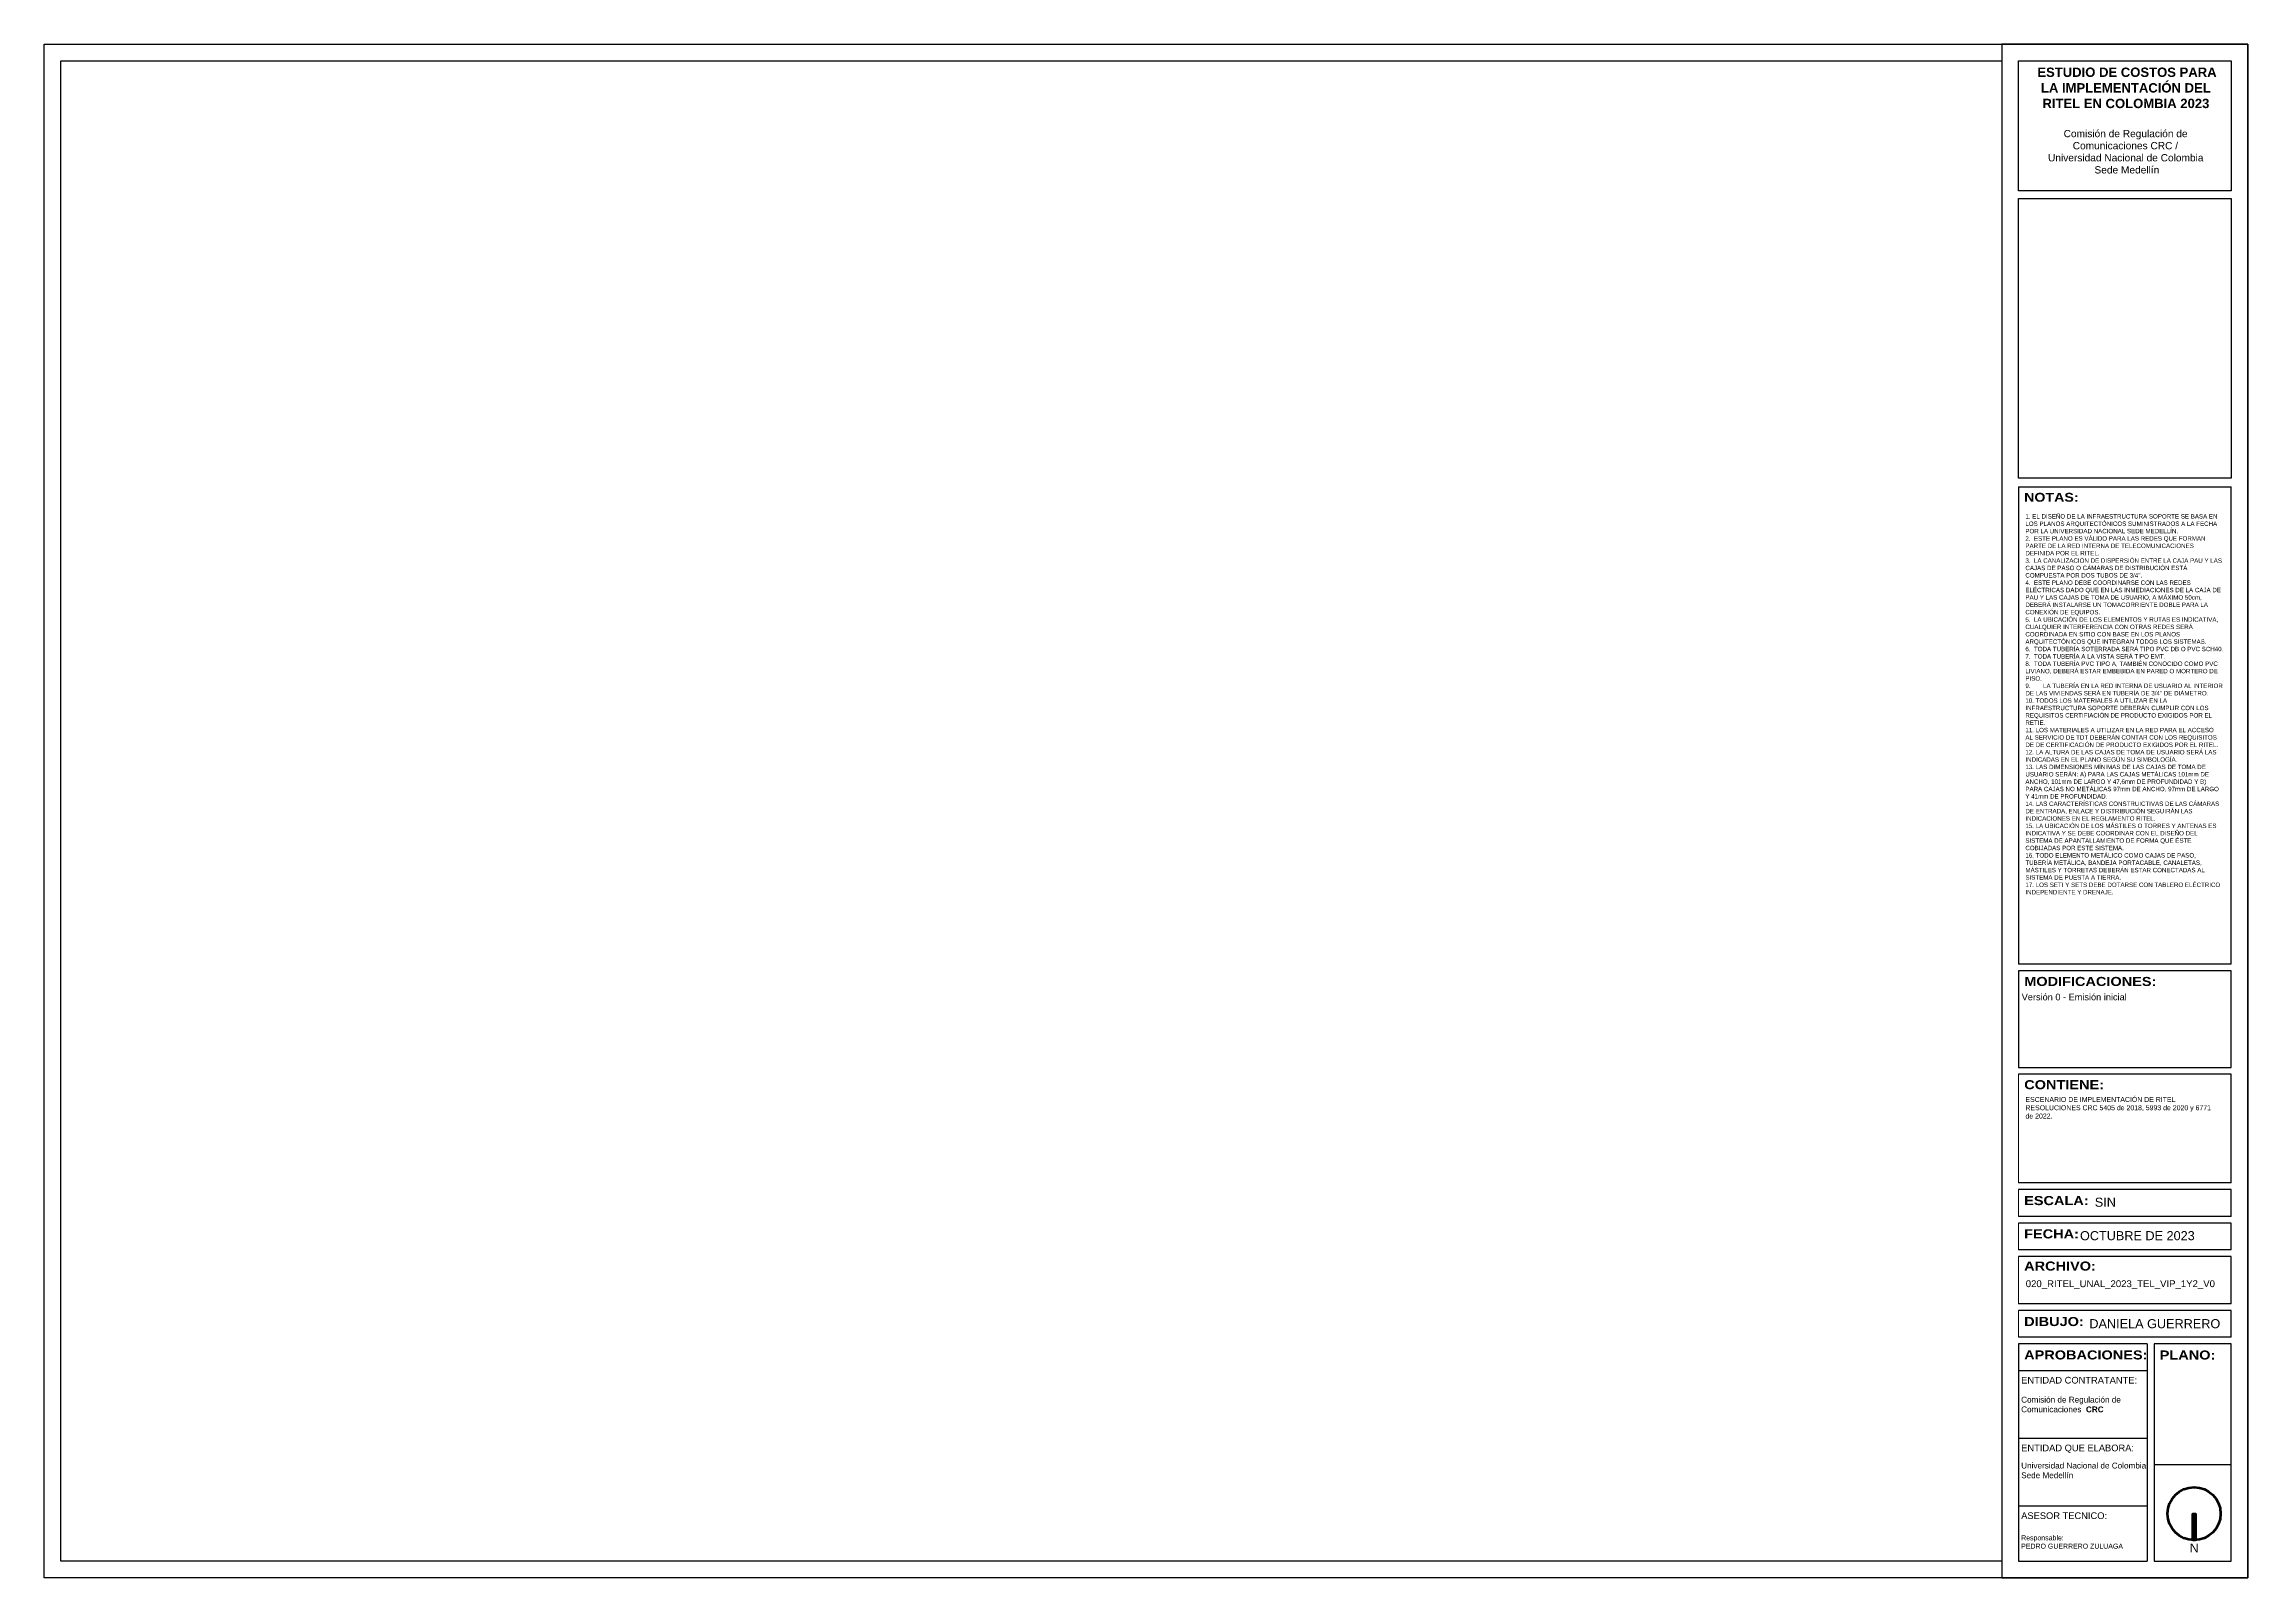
# Model space of a CAD drawing. Header units: metres. Extents: x 0 to 570, y -16 to 122.
# Drawn here: x 0 to 25.15, y 0 to 17.5 of the extents above; entities that cross this region are included whole.
import ezdxf

# ---------------------------------------------------------------- set-up
doc = ezdxf.new("R2010")
doc.units = ezdxf.units.M
doc.layers.add('1JCA rotulo', color=250, linetype='Continuous')
doc.layers.add('RITEL TEXTOS', color=7, linetype='Continuous', lineweight=9)
doc.layers.add('ROTULO', color=7, linetype='Continuous', lineweight=60)
doc.styles.add('ARIAL', font='arial.ttf', dxfattribs={"height": 1536})
doc.styles.add('arial r60', font='arial.ttf', dxfattribs={"height": 0.1})
doc.styles.get("Standard").update_dxf_attribs({"font": 'arial.ttf'})
doc.styles.add('TECNICA', font='technic_.ttf', dxfattribs={"height": 0.25})
picture_1 = doc.add_image_def('image1.png', size_in_pixel=(586, 770))

msp = doc.modelspace()

# ---------------------------------------------------------------- texts
at = {"linetype": 'Continuous'}
note = msp.add_mtext_dynamic_manual_height_columns('{\\fArial|b0|i0|c0|p34;1. EL DISEÑO DE LA INFRAESTRUCTURA SOPORTE SE BASA EN LOS PLANOS ARQUITECTÓNICOS SUMINISTRADOS A LA FECHA POR LA UNIVERSIDAD NACIONAL SEDE MEDELLÍN.^J2.  ESTE PLANO ES VÁLIDO PARA LAS REDES QUE FORMAN PARTE DE LA RED INTERNA DE TELECOMUNICACIONES DEFINIDA POR EL RITEL.^J3.  LA CANALIZACIÓN DE DISPERSIÓN ENTRE LA CAJA PAU Y LAS CAJAS DE PASO O CÁMARAS DE DISTRIBUCIÓN ESTÁ COMPUESTA POR DOS TUBOS DE 3/4".^J4.  ESTE PLANO DEBE COORDINARSE CON LAS REDES ELÉCTRICAS DADO QUE EN LAS INMEDIACIONES DE LA CAJA DE PAU Y LAS CAJAS DE TOMA DE USUARIO, A MÁXIMO 50cm, DEBERÁ INSTALARSE UN TOMACORRIENTE DOBLE PARA LA CONEXIÓN DE EQUIPOS.^J5.  LA UBICACIÓN DE LOS ELEMENTOS Y RUTAS ES INDICATIVA, CUALQUIER INTERFERENCIA CON OTRAS REDES SERÁ COORDINADA EN SITIO CON BASE EN LOS PLANOS ARQUITECTÓNICOS QUE INTEGRAN TODOS LOS SISTEMAS.^J6.  TODA TUBERÍA SOTERRADA SERÁ TIPO PVC DB O PVC SCH40.^J7.  TODA TUBERÍA A LA VISTA SERÁ TIPO EMT.^J8.  TODA TUBERÍA PVC TIPO A, TAMBIÉN CONOCIDO COMO PVC LIVIANO, DEBERÁ ESTAR EMBEBIDA EN PARED O MORTERO DE PISO.\\P9.^ILA TUBERÍA EN LA RED INTERNA DE USUARIO AL INTERIOR DE LAS VIVIENDAS SERÁ EN TUBERÍA DE 3/4" DE DIÁMETRO.^J10. TODOS LOS MATERIALES A UTILIZAR EN LA INFRAESTRUCTURA SOPORTE DEBERÁN CUMPLIR CON LOS REQUISITOS CERTIFIACIÓN DE PRODUCTO EXIGIDOS POR EL  RETIE.^J11. LOS MATERIALES A UTILIZAR EN LA RED PARA EL ACCESO AL SERVICIO DE TDT DEBERÁN CONTAR CON LOS REQUISITOS DE DE CERTIFICACIÓN DE PRODUCTO EXIGIDOS POR EL RITEL.^J12. LA ALTURA DE LAS CAJAS DE TOMA DE USUARIO SERÁ LAS INDICADAS EN EL PLANO SEGÚN SU SIMBOLOGÍA.^J13. LAS DIMENSIONES MÍNIMAS DE LAS CAJAS DE TOMA DE USUARIO SERÁN: A) PARA LAS CAJAS METÁLICAS 101mm DE ANCHO, 101mm DE LARGO Y 47,6mm DE PROFUNDIDAD Y B) PARA CAJAS NO METÁLICAS 97mm DE ANCHO, 97mm DE LARGO Y 41mm DE PROFUNDIDAD.^J14. LAS CARACTERÍSTICAS CONSTRUICTIVAS DE LAS CÁMARAS DE ENTRADA, ENLACE Y DISTRIBUCIÓN SEGUIRÁN LAS INDICACIONES EN EL REGLAMENTO RITEL.^J15. LA UBICACIÓN DE LOS MÁSTILES O TORRES Y ANTENAS ES INDICATIVA Y SE DEBE COORDINAR CON EL DISEÑO DEL SISTEMA DE APANTALLAMIENTO DE FORMA QUE ÉSTE COBIJADAS POR ESTE SISTEMA.^J16. TODO ELEMENTO METÁLICO COMO CAJAS DE PASO, TUBERÍA METÁLICA, BANDEJA PORTACABLE, CANALETAS, MÁSTILES Y TORRETAS DEBERÁN ESTAR CONECTADAS AL SISTEMA DE PUESTA A TIERRA.^J17. LOS SETI Y SETS DEBE DOTARSE CON TABLERO ELÉCTRICO INDEPENDIENTE\\~Y\\~DRENAJE.\\P}', width=2.24757, gutter_width=9.514, heights=[4.926, 0], dxfattribs=dict(at, insert=(22.608, 12.137), char_height=0.0504359, attachment_point=1, style='TECNICA'))
at = {"linetype": 'Continuous', "width": 2.21897, "attachment_point": 1, "style": 'TECNICA'}
for s, insert, char_height in [('{\\fArial|b0|i0|c0|p34;Versión 0 - Emisión inicial}', (22.566, 6.665), 0.07493), ('\\pt0.13078;{\\fArial|b0|i0|c0|p34;\\H1.3x;ESCENARIO DE IMPLEMENTACIÓN DE RITEL RESOLUCIONES CRC 5405 de 2018, 5993 de 2020 y 6771 de 2022.}', (22.609, 5.487), 0.043594)]:
    msp.add_mtext(s, dxfattribs=dict(at, insert=insert, char_height=char_height))
at = {"insert": (22.612, 3.396), "char_height": 0.07833, "width": 2.25249, "attachment_point": 1, "style": 'ARIAL'}
msp.add_mtext('020_RITEL_UNAL_2023_TEL_VIP_1Y2_V0', dxfattribs=at)
at = {"layer": '1JCA rotulo', "style": 'ARIAL'}
for s, height, p in [('SIN', 0.1035, (23.4, 4.235)), ('OCTUBRE DE 2023', 0.10348, (23.231, 3.853)), ('DANIELA GUERRERO', 0.10348, (23.338, 2.849))]:
    msp.add_text(s, height=height, dxfattribs=at).set_placement(p)
at = {"layer": '1JCA rotulo', "insert": (22.604, 17.232), "char_height": 0.11641, "attachment_point": 1}
msp.add_mtext_dynamic_manual_height_columns('\\pi0.09893;{\\fArial|b1|i0|c0|p34;\\H0.91667x; ESTUDIO DE COSTOS PARA \\P\\pi0.18129;LA IMPLEMENTACIÓN DEL \\P\\pi0.19836;RITEL EN COLOMBIA 2023  \\P\\pi1.14229;\\P\\pi0.44042;\\fArial|b0|i0|c0|p34;\\H0.77575x;Comisión de Regulación de\\P\\pi0.54423;Comunicaciones CRC /\\P\\pi0.2622;Universidad Nacional de Colombia\\P\\pi0.76053; Sede Medellín}', width=2.28457, gutter_width=0.319, heights=[0], dxfattribs=at)
at = {"layer": '1JCA rotulo', "attachment_point": 1}
for s, insert, char_height, width in [('{\\fArial Black|b0|i0|c0|p34;NOTAS:}', (22.594, 12.38), 0.10128, 1.62716), ('{\\fArial Black|b0|i0|c0|p34;MODIFICACIONES:}', (22.595, 6.857), 0.10348, 1.66254), ('{\\fArial Black|b0|i0|c0|p34;CONTIENE:}', (22.595, 5.679), 0.10348, 1.66254), ('{\\fArial Black|b0|i0|c0|p34;ESCALA:}', (22.594, 4.357), 0.10348, 1.66254), ('{\\fArial Black|b0|i0|c0|p34;FECHA:}', (22.594, 3.977), 0.10348, 1.66254), ('{\\fArial Black|b0|i0|c0|p34;ARCHIVO:}', (22.594, 3.61), 0.10348, 1.66254), ('{\\fArial Black|b0|i0|c0|p34;DIBUJO:}', (22.594, 2.977), 0.10348, 1.66254), ('{\\fArial Black|b0|i0|c0|p34;APROBACIONES:}', (22.594, 2.596), 0.10348, 1.66254), ('{\\fArial Black|b0|i0|c0|p34;PLANO:}', (24.141, 2.595), 0.10348, 1.66254), ('{\\fArial|b0|i0|c0|p34;ENTIDAD CONTRATANTE:}', (22.56, 2.294), 0.07609, 2.17029), ('{\\H1.1667x;Comisión de Regulación de Comunicaciones  \\fArial|b1|i0|c0|p34;CRC}', (22.56, 2.067), 0.05707, 1.43963), ('ENTIDAD QUE ELABORA:', (22.56, 1.521), 0.07609, 2.17029), ('{\\H1.1667x;Universidad Nacional de Colombia\\PSede Medellín}', (22.56, 1.315), 0.05707, 1.6625), ('ASESOR TECNICO:', (22.56, 0.748), 0.07609, 2.17029), ('\\P{\\H0.99733x;Responsable: \\PPEDRO GUERRERO ZULUAGA}', (22.56, 0.581), 0.05707, 1.6625)]:
    msp.add_mtext(s, dxfattribs=dict(at, insert=insert, char_height=char_height, width=width))

# ---------------------------------------------------------------- blocks, each defined once
blk = doc.blocks.new('norte estrella')
at = {"layer": 'ROTULO'}
blk.add_hatch(color=8, dxfattribs=at).paths.add_polyline_path([(-0.035, 0), (0.035, 0), (0.035, 0.709), (-0.035, 0.709)])
blk.add_line((-0.035, 0.709), (0.035, 0.709), dxfattribs=at)
blk.add_lwpolyline([(0.035, 0.709), (0.035, 0), (-0.035, 0), (-0.035, 0.709)], dxfattribs=at)
blk.add_circle((0, 0), 0.71, dxfattribs=at)
at = {"layer": 'ROTULO', "style": 'arial r60'}
blk.add_text('N', height=0.235, dxfattribs=at).set_placement((-0.122, 0.804))

# ---------------------------------------------------------------- linework, layer by layer
at = {"layer": '1JCA rotulo', "color": 7}
for p, q in [((24.957, 7.003), (22.528, 7.003)), ((24.957, 5.749), (22.528, 5.749)), ((24.957, 4.506), (22.528, 4.506)), ((24.957, 4.43), (22.528, 4.43)), ((24.957, 4.125), (22.528, 4.125)), ((24.957, 4.049), (22.528, 4.049)), ((24.957, 3.745), (22.528, 3.745)), ((24.957, 3.669), (22.528, 3.669)), ((24.957, 3.126), (22.528, 3.126)), ((24.957, 3.05), (22.528, 3.05)), ((24.957, 2.746), (22.528, 2.746)), ((23.999, 2.669), (22.528, 2.669)), ((23.999, 2.669), (23.999, 0.19)), ((24.957, 2.669), (24.076, 2.669)), ((24.076, 2.669), (24.076, 0.19)), ((24.957, 0.19), (24.957, 2.669)), ((23.999, 2.364), (22.528, 2.364)), ((23.999, 1.591), (22.528, 1.591)), ((24.076, 1.293), (24.957, 1.293)), ((23.999, 0.818), (22.528, 0.818)), ((23.999, 0.818), (22.528, 0.818))]:
    msp.add_line(p, q, dxfattribs=at)
for points in [[(0, 17.5), (25.147, 17.5), (25.147, 0), (0, 0)], [(22.528, 17.31), (24.957, 17.31), (24.957, 15.827), (22.528, 15.827)], [(22.528, 5.825), (24.957, 5.825), (24.957, 6.927), (22.528, 6.927)]]:
    msp.add_lwpolyline(points, close=True, dxfattribs=at)
for points in [[(25.147, 4.518), (25.147, 17.5), (22.338, 17.5), (22.338, 0), (25.147, 0), (25.147, 4.518)], [(22.338, 0.19), (0.19, 0.19), (0.19, 17.31), (22.338, 17.31)], [(22.528, 12.449), (22.528, 7.003)], [(22.528, 12.449), (24.957, 12.449)], [(24.957, 7.003), (24.957, 12.449)], [(24.957, 5.825), (24.957, 6.927)], [(24.957, 4.506), (24.957, 5.749)], [(24.957, 4.125), (24.957, 4.43)], [(24.957, 4.403), (24.957, 4.43)], [(24.957, 3.745), (24.957, 4.049)], [(24.957, 3.126), (24.957, 3.669)], [(24.957, 2.746), (24.957, 3.05)], [(22.528, 2.669), (22.528, 0.19), (23.999, 0.19)], [(24.076, 0.19), (24.957, 0.19)]]:
    msp.add_lwpolyline(points, dxfattribs=at)
at = {"layer": 'RITEL TEXTOS'}
for p, q in [((22.528, 5.749), (22.528, 4.506)), ((22.528, 4.43), (22.528, 4.403)), ((22.528, 4.43), (22.528, 4.125)), ((22.528, 4.049), (22.528, 3.745)), ((22.528, 3.669), (22.528, 3.126)), ((22.528, 3.05), (22.528, 2.746))]:
    msp.add_line(p, q, dxfattribs=at)

# ---------------------------------------------------------------- block references
at = {"layer": '1JCA rotulo', "xscale": 0.4260869344588162, "yscale": 0.4260869344588162, "zscale": 0.4260869344588162, "rotation": 179.9999999994075}
msp.add_blockref('norte estrella', (24.533, 0.733), dxfattribs=at)

msp.set_redraw_order([(e.dxf.handle, doc.entitydb.next_handle()) for e in msp.query("TEXT MTEXT ATTDEF DIMENSION ARC_DIMENSION")])  # texts and dimensions are drawn at this point

# ---------------------------------------------------------------- pictures from other files: only their frames are drawn
at = {"layer": '1JCA rotulo'}
image = msp.add_image(picture_1, insert=(22.528, 12.547), size_in_units=(2.429, 3.191), dxfattribs=at)
image.dxf.flags = 7

doc.saveas('drawing.dxf')
